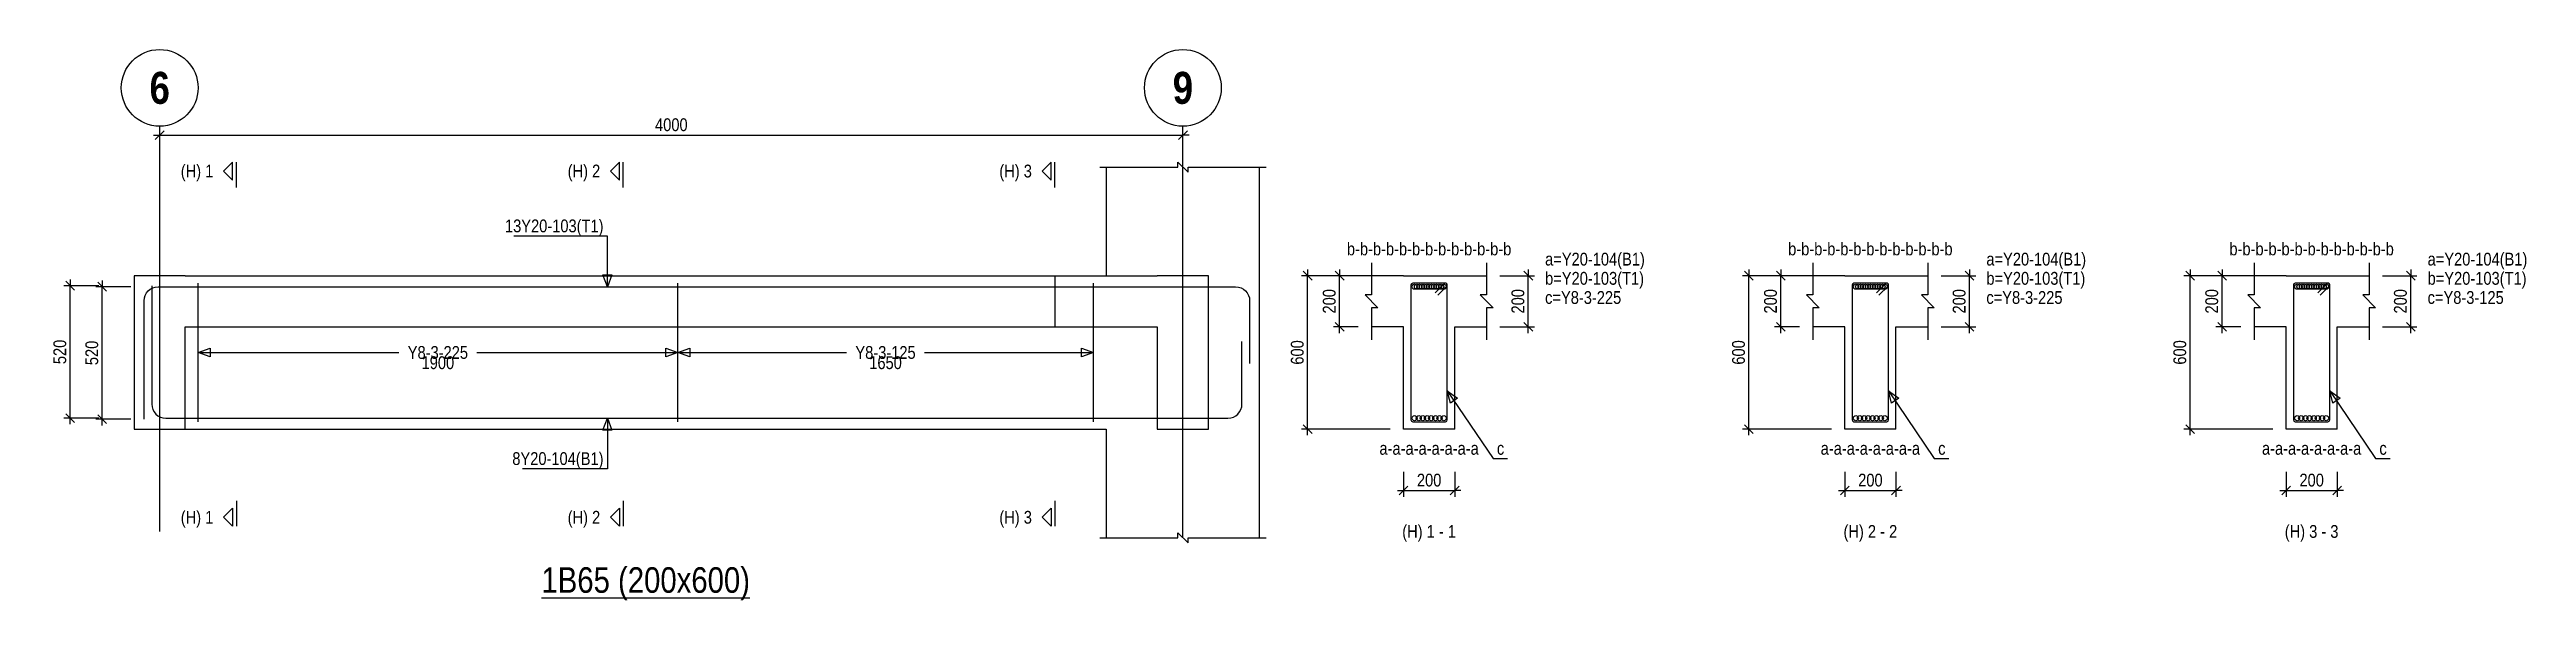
# Model space of a CAD drawing. Extents: x 0 to 206258, y -403073 to 0.
# Drawn here: x 47867 to 67233, y -365154 to -360844 of the extents above; entities that cross this region are included whole.
import ezdxf
from ezdxf.enums import TextEntityAlignment as Align
from ezdxf.lldxf.tags import DXFTag

# ---------------------------------------------------------------- set-up
doc = ezdxf.new("R2010")
doc.units = 0
doc.header["$LTSCALE"] = 1000
for name, color, linetype in [('Axis Circle(Dir 2)', 150, 'Continuous'), ('Axis Label(Dir 1)', 7, 'Continuous'), ('Axis Line(Dir 2)', 150, 'CENTER2'), ('Break Line', 5, 'Continuous'), ('Dimension Line', 5, 'Continuous'), ('Dimension Text', 5, 'Continuous'), ('Front Elevation Line', 40, 'Continuous'), ('Leader Line', 5, 'Continuous'), ('Link Line', 3, 'Continuous'), ('Rebar Label', 6, 'Continuous'), ('Rebar Line', 7, 'Continuous'), ('Section Label', 1, 'Continuous'), ('Section Line', 1, 'Continuous'), ('Top Rebar Label', 6, 'Continuous'), ('Top Rebar Line', 7, 'Continuous')]:
    doc.layers.add(name, color=color, linetype=linetype)
for name, color, linetype, true_color in [('Back Elevation Line', 191, 'HIDDEN2', 0xd4aaff), ('Beam Label(D)', 94, 'Continuous', 0x008100), ('Beam Line(D)', 112, 'Continuous', 0x00bd5e), ('Link Label', 94, 'Continuous', 0x008100)]:
    doc.layers.add(name, color=color, linetype=linetype, true_color=true_color)
doc.styles.add('Axis Label(Dir 1)', font='ARIALNB.TTF', dxfattribs={"height": 250})
doc.styles.add('Beam Label(D)', font='ARIALN.TTF', dxfattribs={"height": 200})
doc.styles.add('Dimension Text', font='ARIALN.TTF', dxfattribs={"height": 100})
doc.styles.add('Link Label', font='ARIALN.TTF', dxfattribs={"height": 100})
doc.styles.add('Rebar Label', font='ARIALN.TTF', dxfattribs={"height": 100})
doc.styles.add('Section Label', font='ARIALN.TTF', dxfattribs={"height": 100})
doc.styles.add('Top Rebar Label', font='ARIALN.TTF', dxfattribs={"height": 100})
tags = doc.linetypes.add('CENTER2', pattern=[1.125, 0.75, -0.125, 0.125, -0.125]).pattern_tags.tags
tags[10:11] = [DXFTag(74, 4), DXFTag(75, 0), DXFTag(340, '0'), DXFTag(46, 0.0), DXFTag(50, 0.0), DXFTag(44, 0.0), DXFTag(45, 0.0)]
tags[8:9] = [DXFTag(74, 4), DXFTag(75, 0), DXFTag(340, '0'), DXFTag(46, 0.0), DXFTag(50, 0.0), DXFTag(44, 0.0), DXFTag(45, 0.0)]
tags[6:7] = [DXFTag(74, 4), DXFTag(75, 0), DXFTag(340, '0'), DXFTag(46, 0.0), DXFTag(50, 0.0), DXFTag(44, 0.0), DXFTag(45, 0.0)]
tags[4:5] = [DXFTag(74, 4), DXFTag(75, 0), DXFTag(340, '0'), DXFTag(46, 0.0), DXFTag(50, 0.0), DXFTag(44, 0.0), DXFTag(45, 0.0)]
tags = doc.linetypes.add('HIDDEN2', pattern=[0.1875, 0.125, -0.0625]).pattern_tags.tags
tags[6:7] = [DXFTag(74, 4), DXFTag(75, 0), DXFTag(340, '0'), DXFTag(46, 0.0), DXFTag(50, 0.0), DXFTag(44, 0.0), DXFTag(45, 0.0)]
tags[4:5] = [DXFTag(74, 4), DXFTag(75, 0), DXFTag(340, '0'), DXFTag(46, 0.0), DXFTag(50, 0.0), DXFTag(44, 0.0), DXFTag(45, 0.0)]
doc.dimstyles.new('BEAM', dxfattribs={"dimtxt": 100, "dimasz": 30, "dimexe": 48.3, "dimexo": 103.5, "dimgap": 30, "dimtad": 1, "dimtoh": 1, "dimdec": 1, "dimlfac": 0.5, "dimdsep": 46, "dimtxsty": 'Dimension Text', "dimblk": 'PCDIM_TICK', "dimcen": 0.09, "dimclrd": 5, "dimclre": 5, "dimclrt": 5, "dimadec": 1, "dimazin": 0, "dimtp": 1, "dimtm": 1, "dimtfac": 1, "dimtdec": 4, "dimtofl": 0, "dimtmove": 0, "dimatfit": 3, "dimfxl": 1, "dimtolj": 1, "dimtzin": 0, "dimarcsym": 0})

msp = doc.modelspace()

# ---------------------------------------------------------------- texts
at = {"layer": 'Axis Label(Dir 1)', "transparency": 33554687, "style": 'Axis Label(Dir 1)'}
for s, p in [('6', (48728.675, -361144.284)), ('9', (56728.675, -361144.284))]:
    msp.add_text(s, height=250, dxfattribs=at).set_placement(p, align=Align.MIDDLE_CENTER)
at = {"layer": 'Beam Label(D)', "transparency": 33554687, "style": 'Beam Label(D)'}
msp.add_text('%%U1B65 (200x600)', height=200, dxfattribs=at).set_placement((52528.675, -364894.284), align=Align.TOP_CENTER)
at = {"layer": 'Dimension Text', "transparency": 33554687, "style": 'Dimension Text'}
for s, p in [('1900', (50903.676, -363244.284)), ('1650', (54403.676, -363244.284))]:
    msp.add_text(s, height=100, dxfattribs=at).set_placement(p, align=Align.TOP_CENTER)
at = {"layer": 'Link Label', "transparency": 33554687, "style": 'Link Label'}
for s, p in [(' c=Y8-3-225', (59528.676, -362834.284)), (' c=Y8-3-225', (62978.676, -362834.284)), (' c=Y8-3-125', (66428.676, -362834.284)), ('c', (59183.676, -364014.284)), ('c', (62633.676, -364014.284)), ('c', (66083.676, -364014.284))]:
    msp.add_text(s, height=100, dxfattribs=at).set_placement(p)
for s, p in [('Y8-3-225', (50903.676, -363214.284)), ('Y8-3-125', (54403.676, -363214.284))]:
    msp.add_text(s, height=100, dxfattribs=at).set_placement(p, align=Align.MIDDLE_CENTER)
at = {"layer": 'Rebar Label', "transparency": 33554687, "style": 'Rebar Label'}
for s, p in [('b-b-b-b-b-b-b-b-b-b-b-b-b', (58653.676, -362484.284)), ('b-b-b-b-b-b-b-b-b-b-b-b-b', (62103.676, -362484.284)), ('b-b-b-b-b-b-b-b-b-b-b-b-b', (65553.676, -362484.284)), ('a-a-a-a-a-a-a-a', (58653.676, -364044.284)), ('a-a-a-a-a-a-a-a', (62103.676, -364044.284)), ('a-a-a-a-a-a-a-a', (65553.676, -364044.284))]:
    msp.add_text(s, height=100, dxfattribs=at).set_placement(p, align=Align.BOTTOM_CENTER)
for p in [(59528.676, -362534.284), (62978.676, -362534.284), (66428.676, -362534.284)]:
    msp.add_text(' a=Y20-104(B1)', height=100, dxfattribs=at).set_placement(p)
msp.add_text(' 8Y20-104(B1)', height=100, dxfattribs=at).set_placement((52198.675, -364094.284), align=Align.RIGHT)
at = {"layer": 'Section Label', "transparency": 33554687, "style": 'Section Label'}
for s, p in [('(H) 1', (49147.965, -361794.994)), ('(H) 2', (52172.965, -361794.994)), ('(H) 3', (55547.965, -361794.994)), ('(H) 1', (49147.965, -364503.573)), ('(H) 2', (52172.965, -364503.573)), ('(H) 3', (55547.965, -364503.573))]:
    msp.add_text(s, height=100, dxfattribs=at).set_placement(p, align=Align.MIDDLE_RIGHT)
for s, p in [('(H) 1 - 1', (58653.676, -364694.284)), ('(H) 2 - 2', (62103.676, -364694.284)), ('(H) 3 - 3', (65553.676, -364694.284))]:
    msp.add_text(s, height=100, dxfattribs=at).set_placement(p, align=Align.BOTTOM_CENTER)
at = {"layer": 'Top Rebar Label', "transparency": 33554687, "style": 'Top Rebar Label'}
msp.add_text(' 13Y20-103(T1)', height=100, dxfattribs=at).set_placement((52198.675, -362274.284), align=Align.RIGHT)
for p in [(59528.676, -362684.284), (62978.676, -362684.284), (66428.676, -362684.284)]:
    msp.add_text(' b=Y20-103(T1)', height=100, dxfattribs=at).set_placement(p)

# ---------------------------------------------------------------- blocks, each defined once
blk = doc.blocks.new('PCDIM_TICK')
at = {"layer": 'Dimension Line', "color": 0, "transparency": 33554687}
for p, q in [((1.15, 1.15), (-1.15, -1.15)), ((1.61, 0), (0, 0))]:
    blk.add_line(p, q, dxfattribs=at)
blk = doc.blocks.new('*U4292')
at = {"layer": 'Dimension Line', "color": 5, "true_color": 0x0000ff, "transparency": 16777216}
for p, q in [((48503, -362700), (48230, -362700)), ((48279, -363736), (48279, -362700)), ((48503, -363736), (48230, -363736))]:
    blk.add_line(p, q, dxfattribs=at)
at = {"layer": 'Dimension Line', "color": 5, "true_color": 0x0000ff, "transparency": 16777216, "xscale": 30, "yscale": 30}
for p, rotation in [((48279, -362700), 89.99999999999447), ((48279, -363736), 269.9999999999834)]:
    blk.add_blockref('PCDIM_TICK', p, dxfattribs=dict(at, rotation=rotation))
at = {"layer": 'Dimension Line', "color": 5, "true_color": 0x0000ff, "transparency": 16777216, "insert": (48249, -363218), "char_height": 100, "width": 181.5, "attachment_point": 8, "rotation": 90, "style": 'Dimension Text'}
blk.add_mtext('520', dxfattribs=at)
blk = doc.blocks.new('*U4293')
at = {"layer": 'Dimension Line', "color": 5, "true_color": 0x0000ff, "transparency": 16777216}
for p, q in [((48253, -362692), (47980, -362692)), ((48029, -363728), (48029, -362692)), ((48253, -363728), (47980, -363728))]:
    blk.add_line(p, q, dxfattribs=at)
at = {"layer": 'Dimension Line', "color": 5, "true_color": 0x0000ff, "transparency": 16777216, "xscale": 30, "yscale": 30}
for p, rotation in [((48029, -362692), 89.99999999999447), ((48029, -363728), 269.9999999999834)]:
    blk.add_blockref('PCDIM_TICK', p, dxfattribs=dict(at, rotation=rotation))
at = {"layer": 'Dimension Line', "color": 5, "true_color": 0x0000ff, "transparency": 16777216, "insert": (47999, -363210), "char_height": 100, "width": 181.5, "attachment_point": 8, "rotation": 90, "style": 'Dimension Text'}
blk.add_mtext('520', dxfattribs=at)
blk = doc.blocks.new('*U4294')
at = {"layer": 'Dimension Line', "color": 5, "true_color": 0x0000ff, "transparency": 16777216}
for p, q in [((48729, -361661), (48729, -361466)), ((48729, -361514), (56729, -361514)), ((56729, -361661), (56729, -361466))]:
    blk.add_line(p, q, dxfattribs=at)
at = {"layer": 'Dimension Line', "color": 5, "true_color": 0x0000ff, "transparency": 16777216, "xscale": 30, "yscale": 30, "rotation": 180.0000000000004}
blk.add_blockref('PCDIM_TICK', (48729, -361514), dxfattribs=at)
at = {"layer": 'Dimension Line', "color": 5, "true_color": 0x0000ff, "transparency": 16777216, "xscale": 30, "yscale": 30}
blk.add_blockref('PCDIM_TICK', (56729, -361514), dxfattribs=at)
at = {"layer": 'Dimension Line', "color": 5, "true_color": 0x0000ff, "transparency": 16777216, "insert": (52729, -361484), "char_height": 100, "width": 249.2, "attachment_point": 8, "style": 'Dimension Text'}
blk.add_mtext('4000', dxfattribs=at)
blk = doc.blocks.new('*U4295')
at = {"layer": 'Dimension Line', "color": 5, "true_color": 0x0000ff, "transparency": 16777216}
for p, q in [((59207, -362614), (59477, -362614)), ((59429, -363014), (59429, -362614)), ((59207, -363014), (59477, -363014))]:
    blk.add_line(p, q, dxfattribs=at)
at = {"layer": 'Dimension Line', "color": 5, "true_color": 0x0000ff, "transparency": 16777216, "xscale": 30, "yscale": 30}
for p, rotation in [((59429, -362614), 89.99999999999447), ((59429, -363014), 269.9999999999834)]:
    blk.add_blockref('PCDIM_TICK', p, dxfattribs=dict(at, rotation=rotation))
at = {"layer": 'Dimension Line', "color": 5, "true_color": 0x0000ff, "transparency": 16777216, "insert": (59399, -362814), "char_height": 100, "width": 182.77, "attachment_point": 8, "rotation": 90, "style": 'Dimension Text'}
blk.add_mtext('200', dxfattribs=at)
blk = doc.blocks.new('*U4296')
at = {"layer": 'Dimension Line', "color": 5, "true_color": 0x0000ff, "transparency": 16777216}
for p, q in [((58100, -362614), (57905, -362614)), ((57954, -363014), (57954, -362614)), ((58100, -363014), (57905, -363014))]:
    blk.add_line(p, q, dxfattribs=at)
at = {"layer": 'Dimension Line', "color": 5, "true_color": 0x0000ff, "transparency": 16777216, "xscale": 30, "yscale": 30}
for p, rotation in [((57954, -362614), 89.99999999999447), ((57954, -363014), 269.9999999999834)]:
    blk.add_blockref('PCDIM_TICK', p, dxfattribs=dict(at, rotation=rotation))
at = {"layer": 'Dimension Line', "color": 5, "true_color": 0x0000ff, "transparency": 16777216, "insert": (57924, -362814), "char_height": 100, "width": 182.77, "attachment_point": 8, "rotation": 90, "style": 'Dimension Text'}
blk.add_mtext('200', dxfattribs=at)
blk = doc.blocks.new('*U4297')
at = {"layer": 'Dimension Line', "color": 5, "true_color": 0x0000ff, "transparency": 16777216}
for p, q in [((58350, -362614), (57655, -362614)), ((57704, -363814), (57704, -362614)), ((58350, -363814), (57655, -363814))]:
    blk.add_line(p, q, dxfattribs=at)
at = {"layer": 'Dimension Line', "color": 5, "true_color": 0x0000ff, "transparency": 16777216, "xscale": 30, "yscale": 30}
for p, rotation in [((57704, -362614), 89.99999999999447), ((57704, -363814), 269.9999999999834)]:
    blk.add_blockref('PCDIM_TICK', p, dxfattribs=dict(at, rotation=rotation))
at = {"layer": 'Dimension Line', "color": 5, "true_color": 0x0000ff, "transparency": 16777216, "insert": (57674, -363214), "char_height": 100, "width": 181.97, "attachment_point": 8, "rotation": 90, "style": 'Dimension Text'}
blk.add_mtext('600', dxfattribs=at)
blk = doc.blocks.new('*U4298')
at = {"layer": 'Dimension Line', "color": 5, "true_color": 0x0000ff, "transparency": 16777216}
for p, q in [((58454, -364148), (58454, -364343)), ((58854, -364148), (58854, -364343)), ((58454, -364294), (58854, -364294))]:
    blk.add_line(p, q, dxfattribs=at)
at = {"layer": 'Dimension Line', "color": 5, "true_color": 0x0000ff, "transparency": 16777216, "xscale": 30, "yscale": 30, "rotation": 180.0000000000004}
blk.add_blockref('PCDIM_TICK', (58454, -364294), dxfattribs=at)
at = {"layer": 'Dimension Line', "color": 5, "true_color": 0x0000ff, "transparency": 16777216, "xscale": 30, "yscale": 30}
blk.add_blockref('PCDIM_TICK', (58854, -364294), dxfattribs=at)
at = {"layer": 'Dimension Line', "color": 5, "true_color": 0x0000ff, "transparency": 16777216, "insert": (58654, -364264), "char_height": 100, "width": 182.77, "attachment_point": 8, "style": 'Dimension Text'}
blk.add_mtext('200', dxfattribs=at)
blk = doc.blocks.new('*U4299')
at = {"layer": 'Dimension Line', "color": 5, "true_color": 0x0000ff, "transparency": 16777216}
for p, q in [((62657, -362614), (62927, -362614)), ((62879, -363014), (62879, -362614)), ((62657, -363014), (62927, -363014))]:
    blk.add_line(p, q, dxfattribs=at)
at = {"layer": 'Dimension Line', "color": 5, "true_color": 0x0000ff, "transparency": 16777216, "xscale": 30, "yscale": 30}
for p, rotation in [((62879, -362614), 89.99999999999447), ((62879, -363014), 269.9999999999834)]:
    blk.add_blockref('PCDIM_TICK', p, dxfattribs=dict(at, rotation=rotation))
at = {"layer": 'Dimension Line', "color": 5, "true_color": 0x0000ff, "transparency": 16777216, "insert": (62849, -362814), "char_height": 100, "width": 182.77, "attachment_point": 8, "rotation": 90, "style": 'Dimension Text'}
blk.add_mtext('200', dxfattribs=at)
blk = doc.blocks.new('*U4300')
at = {"layer": 'Dimension Line', "color": 5, "true_color": 0x0000ff, "transparency": 16777216}
for p, q in [((61550, -362614), (61355, -362614)), ((61404, -363014), (61404, -362614)), ((61550, -363014), (61355, -363014))]:
    blk.add_line(p, q, dxfattribs=at)
at = {"layer": 'Dimension Line', "color": 5, "true_color": 0x0000ff, "transparency": 16777216, "xscale": 30, "yscale": 30}
for p, rotation in [((61404, -362614), 89.99999999999447), ((61404, -363014), 269.9999999999834)]:
    blk.add_blockref('PCDIM_TICK', p, dxfattribs=dict(at, rotation=rotation))
at = {"layer": 'Dimension Line', "color": 5, "true_color": 0x0000ff, "transparency": 16777216, "insert": (61374, -362814), "char_height": 100, "width": 182.77, "attachment_point": 8, "rotation": 90, "style": 'Dimension Text'}
blk.add_mtext('200', dxfattribs=at)
blk = doc.blocks.new('*U4301')
at = {"layer": 'Dimension Line', "color": 5, "true_color": 0x0000ff, "transparency": 16777216}
for p, q in [((61800, -362614), (61105, -362614)), ((61154, -363814), (61154, -362614)), ((61800, -363814), (61105, -363814))]:
    blk.add_line(p, q, dxfattribs=at)
at = {"layer": 'Dimension Line', "color": 5, "true_color": 0x0000ff, "transparency": 16777216, "xscale": 30, "yscale": 30}
for p, rotation in [((61154, -362614), 89.99999999999447), ((61154, -363814), 269.9999999999834)]:
    blk.add_blockref('PCDIM_TICK', p, dxfattribs=dict(at, rotation=rotation))
at = {"layer": 'Dimension Line', "color": 5, "true_color": 0x0000ff, "transparency": 16777216, "insert": (61124, -363214), "char_height": 100, "width": 181.97, "attachment_point": 8, "rotation": 90, "style": 'Dimension Text'}
blk.add_mtext('600', dxfattribs=at)
blk = doc.blocks.new('*U4302')
at = {"layer": 'Dimension Line', "color": 5, "true_color": 0x0000ff, "transparency": 16777216}
for p, q in [((61904, -364148), (61904, -364343)), ((62304, -364148), (62304, -364343)), ((61904, -364294), (62304, -364294))]:
    blk.add_line(p, q, dxfattribs=at)
at = {"layer": 'Dimension Line', "color": 5, "true_color": 0x0000ff, "transparency": 16777216, "xscale": 30, "yscale": 30, "rotation": 180.0000000000004}
blk.add_blockref('PCDIM_TICK', (61904, -364294), dxfattribs=at)
at = {"layer": 'Dimension Line', "color": 5, "true_color": 0x0000ff, "transparency": 16777216, "xscale": 30, "yscale": 30}
blk.add_blockref('PCDIM_TICK', (62304, -364294), dxfattribs=at)
at = {"layer": 'Dimension Line', "color": 5, "true_color": 0x0000ff, "transparency": 16777216, "insert": (62104, -364264), "char_height": 100, "width": 182.77, "attachment_point": 8, "style": 'Dimension Text'}
blk.add_mtext('200', dxfattribs=at)
blk = doc.blocks.new('*U4303')
at = {"layer": 'Dimension Line', "color": 5, "true_color": 0x0000ff, "transparency": 16777216}
for p, q in [((66107, -362614), (66377, -362614)), ((66329, -363014), (66329, -362614)), ((66107, -363014), (66377, -363014))]:
    blk.add_line(p, q, dxfattribs=at)
at = {"layer": 'Dimension Line', "color": 5, "true_color": 0x0000ff, "transparency": 16777216, "xscale": 30, "yscale": 30}
for p, rotation in [((66329, -362614), 89.99999999999447), ((66329, -363014), 269.9999999999834)]:
    blk.add_blockref('PCDIM_TICK', p, dxfattribs=dict(at, rotation=rotation))
at = {"layer": 'Dimension Line', "color": 5, "true_color": 0x0000ff, "transparency": 16777216, "insert": (66299, -362814), "char_height": 100, "width": 182.77, "attachment_point": 8, "rotation": 90, "style": 'Dimension Text'}
blk.add_mtext('200', dxfattribs=at)
blk = doc.blocks.new('*U4304')
at = {"layer": 'Dimension Line', "color": 5, "true_color": 0x0000ff, "transparency": 16777216}
for p, q in [((65000, -362614), (64805, -362614)), ((64854, -363014), (64854, -362614)), ((65000, -363014), (64805, -363014))]:
    blk.add_line(p, q, dxfattribs=at)
at = {"layer": 'Dimension Line', "color": 5, "true_color": 0x0000ff, "transparency": 16777216, "xscale": 30, "yscale": 30}
for p, rotation in [((64854, -362614), 89.99999999999447), ((64854, -363014), 269.9999999999834)]:
    blk.add_blockref('PCDIM_TICK', p, dxfattribs=dict(at, rotation=rotation))
at = {"layer": 'Dimension Line', "color": 5, "true_color": 0x0000ff, "transparency": 16777216, "insert": (64824, -362814), "char_height": 100, "width": 182.77, "attachment_point": 8, "rotation": 90, "style": 'Dimension Text'}
blk.add_mtext('200', dxfattribs=at)
blk = doc.blocks.new('*U4305')
at = {"layer": 'Dimension Line', "color": 5, "true_color": 0x0000ff, "transparency": 16777216}
for p, q in [((65250, -362614), (64555, -362614)), ((64604, -363814), (64604, -362614)), ((65250, -363814), (64555, -363814))]:
    blk.add_line(p, q, dxfattribs=at)
at = {"layer": 'Dimension Line', "color": 5, "true_color": 0x0000ff, "transparency": 16777216, "xscale": 30, "yscale": 30}
for p, rotation in [((64604, -362614), 89.99999999999447), ((64604, -363814), 269.9999999999834)]:
    blk.add_blockref('PCDIM_TICK', p, dxfattribs=dict(at, rotation=rotation))
at = {"layer": 'Dimension Line', "color": 5, "true_color": 0x0000ff, "transparency": 16777216, "insert": (64574, -363214), "char_height": 100, "width": 181.97, "attachment_point": 8, "rotation": 90, "style": 'Dimension Text'}
blk.add_mtext('600', dxfattribs=at)
blk = doc.blocks.new('*U4306')
at = {"layer": 'Dimension Line', "color": 5, "true_color": 0x0000ff, "transparency": 16777216}
for p, q in [((65354, -364148), (65354, -364343)), ((65754, -364148), (65754, -364343)), ((65354, -364294), (65754, -364294))]:
    blk.add_line(p, q, dxfattribs=at)
at = {"layer": 'Dimension Line', "color": 5, "true_color": 0x0000ff, "transparency": 16777216, "xscale": 30, "yscale": 30, "rotation": 180.0000000000004}
blk.add_blockref('PCDIM_TICK', (65354, -364294), dxfattribs=at)
at = {"layer": 'Dimension Line', "color": 5, "true_color": 0x0000ff, "transparency": 16777216, "xscale": 30, "yscale": 30}
blk.add_blockref('PCDIM_TICK', (65754, -364294), dxfattribs=at)
at = {"layer": 'Dimension Line', "color": 5, "true_color": 0x0000ff, "transparency": 16777216, "insert": (65554, -364264), "char_height": 100, "width": 182.77, "attachment_point": 8, "style": 'Dimension Text'}
blk.add_mtext('200', dxfattribs=at)

# ---------------------------------------------------------------- dimensions: what is measured, and where the dimension line sits
at = {"layer": 'Dimension Line', "transparency": 33554687}
for base, p1, p2, text, picture, middle in [((52728.675, -361514.284), (48728.675, -361764.284), (56728.675, -361764.284), '4000', '*U4294', (52728.675, -361514.284)), ((58653.676, -364294.284), (58453.676, -364044.284), (58853.676, -364044.284), '200', '*U4298', (58653.676, -364294.284)), ((62103.676, -364294.284), (61903.676, -364044.284), (62303.676, -364044.284), '200', '*U4302', (62103.676, -364294.284)), ((65553.676, -364294.284), (65353.676, -364044.284), (65753.676, -364044.284), '200', '*U4306', (65553.676, -364294.284))]:
    dim = msp.add_linear_dim(base=base, p1=p1, p2=p2, text=text, dimstyle='BEAM', override={"dimscale": 1, "dimtxt": 100, "dimasz": 30, "dimexe": 48.3, "dimexo": 103.5, "dimgap": 30, "dimtad": 1, "dimtih": 0, "dimdec": 1, "dimlfac": 0.5, "dimzin": 8, "dimlunit": 2, "dimpost": '', "dimtxsty": 'Dimension Text', "dimblk": 'PCDIM_TICK', "dimse1": 0, "dimse2": 0, "dimsd2": 0, "dimclrd": 5, "dimclre": 5, "dimclrt": 5, "dimaunit": 0, "dimadec": 1, "dimazin": 0, "dimtol": 0, "dimtp": 1, "dimtm": 1, "dimtmove": 0}, dxfattribs=at)
    dim.commit()
    dim.dimension.update_dxf_attribs({"geometry": picture, "text_midpoint": middle})
for base, p1, p2, text, picture, middle in [((48028.675, -363210.284), (48356.675, -363728.284), (48356.675, -362692.284), '520', '*U4293', (48028.675, -363210.284)), ((48278.675, -363218.284), (48606.675, -363736.284), (48606.675, -362700.284), '520', '*U4292', (48278.675, -363218.284)), ((57703.676, -363214.284), (58453.676, -363814.284), (58453.676, -362614.284), '600', '*U4297', (57703.676, -363214.284)), ((57953.676, -362814.284), (58203.676, -363014.284), (58203.676, -362614.284), '200', '*U4296', (57953.676, -362814.284)), ((59428.676, -362814.284), (59103.676, -363014.284), (59103.676, -362614.284), '200', '*U4295', (59428.676, -362814.284)), ((61153.676, -363214.284), (61903.676, -363814.284), (61903.676, -362614.284), '600', '*U4301', (61153.676, -363214.284)), ((61403.676, -362814.284), (61653.676, -363014.284), (61653.676, -362614.284), '200', '*U4300', (61403.676, -362814.284)), ((62878.676, -362814.284), (62553.676, -363014.284), (62553.676, -362614.284), '200', '*U4299', (62878.676, -362814.284)), ((64603.676, -363214.284), (65353.676, -363814.284), (65353.676, -362614.284), '600', '*U4305', (64603.676, -363214.284)), ((64853.676, -362814.284), (65103.676, -363014.284), (65103.676, -362614.284), '200', '*U4304', (64853.676, -362814.284)), ((66328.676, -362814.284), (66003.676, -363014.284), (66003.676, -362614.284), '200', '*U4303', (66328.676, -362814.284))]:
    dim = msp.add_linear_dim(base=base, p1=p1, p2=p2, angle=90, text=text, dimstyle='BEAM', override={"dimscale": 1, "dimtxt": 100, "dimasz": 30, "dimexe": 48.3, "dimexo": 103.5, "dimgap": 30, "dimtad": 1, "dimtih": 0, "dimdec": 1, "dimlfac": 0.5, "dimzin": 8, "dimlunit": 2, "dimpost": '', "dimtxsty": 'Dimension Text', "dimblk": 'PCDIM_TICK', "dimse1": 0, "dimse2": 0, "dimsd2": 0, "dimclrd": 5, "dimclre": 5, "dimclrt": 5, "dimaunit": 0, "dimadec": 1, "dimazin": 0, "dimtol": 0, "dimtp": 1, "dimtm": 1, "dimtmove": 0}, dxfattribs=at)
    dim.commit()
    dim.dimension.update_dxf_attribs({"geometry": picture, "text_midpoint": middle})

# ---------------------------------------------------------------- linework, layer by layer
at = {"layer": 'Axis Circle(Dir 2)', "transparency": 33554687}
for centre in [(48728.675, -361144.284), (56728.675, -361144.284)]:
    msp.add_circle(centre, 300, dxfattribs=at)
at = {"layer": 'Axis Line(Dir 2)', "transparency": 33554687}
for points in [[(48728.675, -364614.284), (48728.675, -361444.284)], [(56728.675, -364664.284), (56728.675, -361444.284)]]:
    msp.add_lwpolyline(points, dxfattribs=at)
at = {"layer": 'Back Elevation Line', "transparency": 33554687}
for points in [[(48928.675, -362614.284), (48528.675, -362614.284)], [(48528.675, -362614.284), (48528.675, -363814.284)], [(48928.675, -362614.284), (55728.675, -362614.284), (55728.675, -363014.284)], [(48928.675, -363814.284), (48928.675, -363014.284)], [(48928.675, -363014.284), (55728.675, -363014.284)], [(48528.675, -363814.284), (48928.675, -363814.284)]]:
    msp.add_lwpolyline(points, dxfattribs=at)
at = {"layer": 'Beam Line(D)', "transparency": 33554687}
for points in [[(56128.676, -361764.284), (56128.675, -362614.284)], [(57328.675, -362614.284), (57328.676, -361764.284)], [(48528.675, -362614.284), (48528.675, -363814.284)], [(48928.675, -362614.284), (48528.675, -362614.284)], [(48928.675, -362614.284), (56128.675, -362614.284)], [(57328.676, -364664.284), (57328.675, -362614.284)], [(58453.676, -362614.284), (58203.676, -362614.284)], [(58453.676, -362614.284), (58853.676, -362614.284)], [(58453.676, -362614.284), (58453.676, -362614.284)], [(58853.676, -362614.284), (58853.676, -362614.284)], [(58853.676, -362614.284), (59103.676, -362614.284)], [(61903.676, -362614.284), (61653.676, -362614.284)], [(61903.676, -362614.284), (62303.676, -362614.284)], [(61903.676, -362614.284), (61903.676, -362614.284)], [(62303.676, -362614.284), (62303.676, -362614.284)], [(62303.676, -362614.284), (62553.676, -362614.284)], [(65353.676, -362614.284), (65103.676, -362614.284)], [(65353.676, -362614.284), (65753.676, -362614.284)], [(65353.676, -362614.284), (65353.676, -362614.284)], [(65753.676, -362614.284), (65753.676, -362614.284)], [(65753.676, -362614.284), (66003.676, -362614.284)], [(58853.676, -363814.284), (58453.676, -363814.284), (58453.676, -363014.284), (58203.676, -363014.284)], [(58853.676, -363814.284), (58853.676, -363014.284), (59103.676, -363014.284)], [(62303.676, -363814.284), (61903.676, -363814.284), (61903.676, -363014.284), (61653.676, -363014.284)], [(62303.676, -363814.284), (62303.676, -363014.284), (62553.676, -363014.284)], [(65753.676, -363814.284), (65353.676, -363814.284), (65353.676, -363014.284), (65103.676, -363014.284)], [(65753.676, -363814.284), (65753.676, -363014.284), (66003.676, -363014.284)], [(48528.675, -363814.284), (48928.675, -363814.284)], [(48928.675, -363814.284), (56128.676, -363814.284)], [(56128.676, -363814.284), (56128.676, -364664.284)]]:
    msp.add_lwpolyline(points, dxfattribs=at)
at = {"layer": 'Break Line', "transparency": 33554687}
for points in [[(56078.676, -361764.284), (56688.676, -361764.284), (56688.676, -361724.284), (56768.676, -361804.284), (56768.676, -361764.284), (57378.676, -361764.284)], [(58203.676, -362514.284), (58203.676, -362764.284), (58153.676, -362764.284), (58253.676, -362864.284), (58203.676, -362864.284), (58203.676, -363114.284)], [(59103.676, -362514.284), (59103.676, -362764.284), (59053.676, -362764.284), (59153.676, -362864.284), (59103.676, -362864.284), (59103.676, -363114.284)], [(61653.676, -362514.284), (61653.676, -362764.284), (61603.676, -362764.284), (61703.676, -362864.284), (61653.676, -362864.284), (61653.676, -363114.284)], [(62553.676, -362514.284), (62553.676, -362764.284), (62503.676, -362764.284), (62603.676, -362864.284), (62553.676, -362864.284), (62553.676, -363114.284)], [(65103.676, -362514.284), (65103.676, -362764.284), (65053.676, -362764.284), (65153.676, -362864.284), (65103.676, -362864.284), (65103.676, -363114.284)], [(66003.676, -362514.284), (66003.676, -362764.284), (65953.676, -362764.284), (66053.676, -362864.284), (66003.676, -362864.284), (66003.676, -363114.284)], [(56078.676, -364664.284), (56688.676, -364664.284), (56688.676, -364624.284), (56768.676, -364704.284), (56768.676, -364664.284), (57378.676, -364664.284)]]:
    msp.add_lwpolyline(points, dxfattribs=at)
at = {"layer": 'Front Elevation Line', "transparency": 33554687}
for points in [[(48928.675, -362614.284), (48528.675, -362614.284)], [(48528.675, -362614.284), (48528.675, -363814.284)], [(48928.675, -362614.284), (56528.675, -362614.284)], [(56928.675, -362614.284), (56528.675, -362614.284)], [(56928.675, -363814.284), (56928.675, -362614.284)], [(48928.675, -363814.284), (48928.675, -363014.284)], [(48928.675, -363014.284), (56528.675, -363014.284)], [(56528.676, -363014.284), (56528.675, -363814.284)], [(48528.675, -363814.284), (48928.675, -363814.284)], [(56528.675, -363814.284), (56928.675, -363814.284)]]:
    msp.add_lwpolyline(points, dxfattribs=at)
at = {"layer": 'Leader Line', "transparency": 33554687}
for points in [[(52228.676, -362700.284), (52228.675, -362304.284), (51497.317, -362304.284)], [(52194.474, -362606.314), (52262.878, -362606.314), (52228.676, -362700.284), (52194.474, -362606.314)], [(49028.675, -363214.284), (49122.645, -363180.082), (49122.645, -363248.486), (49028.675, -363214.284), (50599.032, -363214.284)], [(51208.32, -363214.284), (52778.676, -363214.284), (52684.706, -363248.486), (52684.706, -363180.082), (52778.676, -363214.284)], [(52778.676, -363214.284), (52872.645, -363180.082), (52872.645, -363248.486), (52778.676, -363214.284), (54099.032, -363214.284)], [(54708.32, -363214.284), (56028.676, -363214.284), (55934.706, -363248.486), (55934.706, -363180.082), (56028.676, -363214.284)], [(58876.616, -363573.008), (58819.932, -363611.297), (58795.676, -363514.283), (58876.616, -363573.008)], [(58795.676, -363514.283), (59153.676, -364044.284), (59266.805, -364044.284)], [(62326.616, -363573.008), (62269.932, -363611.297), (62245.676, -363514.283), (62326.616, -363573.008)], [(62245.676, -363514.283), (62603.676, -364044.284), (62716.805, -364044.284)], [(65776.616, -363573.008), (65719.932, -363611.297), (65695.676, -363514.283), (65776.616, -363573.008)], [(65695.676, -363514.283), (66053.676, -364044.284), (66166.805, -364044.284)], [(52228.676, -363728.284), (52228.675, -364124.284), (51566.002, -364124.284)], [(52262.878, -363822.253), (52194.474, -363822.253), (52228.676, -363728.284), (52262.878, -363822.253)]]:
    msp.add_lwpolyline(points, dxfattribs=at)
at = {"layer": 'Link Line', "transparency": 33554687}
for p, q in [((49028.675, -363756.284), (49028.675, -362672.284)), ((52778.676, -363756.284), (52778.676, -362672.284)), ((56028.676, -363756.284), (56028.676, -362672.284))]:
    msp.add_line(p, q, dxfattribs=at)
for points in [[(58720.865, -362766.894), (58791.575, -362696.183, 0.668178638), (58781.676, -362672.284), (58525.676, -362672.284, 0.414213562), (58511.676, -362686.284), (58511.676, -363742.284, 0.414213562), (58525.676, -363756.284), (58781.676, -363756.284, 0.414213562), (58795.676, -363742.284), (58795.676, -362686.284, 0.668178638), (58771.776, -362676.384), (58701.066, -362747.095)], [(62170.865, -362766.894), (62241.575, -362696.183, 0.668178638), (62231.676, -362672.284), (61975.676, -362672.284, 0.414213562), (61961.676, -362686.284), (61961.676, -363742.284, 0.414213562), (61975.676, -363756.284), (62231.676, -363756.284, 0.414213562), (62245.676, -363742.284), (62245.676, -362686.284, 0.668178638), (62221.776, -362676.384), (62151.066, -362747.095)], [(65620.865, -362766.894), (65691.575, -362696.183, 0.668178638), (65681.676, -362672.284), (65425.676, -362672.284, 0.414213562), (65411.676, -362686.284), (65411.676, -363742.284, 0.414213562), (65425.676, -363756.284), (65681.676, -363756.284, 0.414213562), (65695.676, -363742.284), (65695.676, -362686.284, 0.668178638), (65671.776, -362676.384), (65601.066, -362747.095)]]:
    msp.add_lwpolyline(points, format="xyb", dxfattribs=at)
at = {"layer": 'Rebar Line', "transparency": 33554687}
msp.add_lwpolyline([(48666.675, -362692.284), (48666.675, -363618.328, 0.414213562), (48776.631, -363728.284), (57080.72, -363728.284, 0.414213562), (57190.676, -363618.328), (57190.676, -363128.284)], format="xyb", dxfattribs=at)
for centre in [(58539.676, -362700.284), (58558.676, -362700.284), (58577.676, -362700.284), (58596.676, -362700.284), (58615.676, -362700.284), (58634.676, -362700.284), (58653.676, -362700.284), (58672.676, -362700.284), (58691.676, -362700.284), (58710.676, -362700.284), (58729.676, -362700.284), (58748.676, -362700.284), (58767.676, -362700.284), (61989.676, -362700.284), (62008.676, -362700.284), (62027.676, -362700.284), (62046.676, -362700.284), (62065.676, -362700.284), (62084.676, -362700.284), (62103.676, -362700.284), (62122.676, -362700.284), (62141.676, -362700.284), (62160.676, -362700.284), (62179.676, -362700.284), (62198.676, -362700.284), (62217.676, -362700.284), (65439.676, -362700.284), (65458.676, -362700.284), (65477.676, -362700.284), (65496.676, -362700.284), (65515.676, -362700.284), (65534.676, -362700.284), (65553.676, -362700.284), (65572.676, -362700.284), (65591.676, -362700.284), (65610.676, -362700.284), (65629.676, -362700.284), (65648.676, -362700.284), (65667.676, -362700.284), (58539.676, -363728.284), (58572.247, -363728.284), (58604.819, -363728.284), (58637.39, -363728.284), (58669.962, -363728.284), (58702.533, -363728.284), (58735.104, -363728.284), (58767.676, -363728.284), (61989.676, -363728.284), (62022.247, -363728.284), (62054.819, -363728.284), (62087.39, -363728.284), (62119.962, -363728.284), (62152.533, -363728.284), (62185.104, -363728.284), (62217.676, -363728.284), (65439.676, -363728.284), (65472.247, -363728.284), (65504.819, -363728.284), (65537.39, -363728.284), (65569.962, -363728.284), (65602.533, -363728.284), (65635.104, -363728.284), (65667.676, -363728.284)]:
    msp.add_circle(centre, 20, dxfattribs=at)
at = {"layer": 'Section Line', "transparency": 33554687}
for points in [[(49298.675, -361724.284), (49227.965, -361794.994), (49298.675, -361865.705), (49298.675, -361724.284)], [(49328.675, -361924.284), (49328.675, -361724.284)], [(52323.675, -361724.284), (52252.965, -361794.994), (52323.675, -361865.705), (52323.675, -361724.284)], [(52353.675, -361924.284), (52353.675, -361724.284)], [(55698.675, -361724.284), (55627.965, -361794.994), (55698.675, -361865.705), (55698.675, -361724.284)], [(55728.675, -361924.284), (55728.675, -361724.284)], [(49298.675, -364574.284), (49298.675, -364574.284), (49227.965, -364503.573), (49298.675, -364432.862), (49298.675, -364574.284)], [(49328.675, -364374.284), (49328.675, -364574.284)], [(52323.675, -364574.284), (52323.675, -364574.284), (52252.965, -364503.573), (52323.675, -364432.862), (52323.675, -364574.284)], [(52353.675, -364374.284), (52353.675, -364574.284)], [(55698.675, -364574.284), (55698.675, -364574.284), (55627.965, -364503.573), (55698.675, -364432.862), (55698.675, -364574.284)], [(55728.675, -364374.284), (55728.675, -364574.284)]]:
    msp.add_lwpolyline(points, dxfattribs=at)
at = {"layer": 'Top Rebar Line', "transparency": 33554687}
msp.add_lwpolyline([(48606.675, -363736.284), (48606.675, -362810.239, -0.414213562), (48716.631, -362700.284), (57140.72, -362700.284, -0.414213562), (57250.676, -362810.239), (57250.676, -363300.284)], format="xyb", dxfattribs=at)

msp.set_redraw_order([(e.dxf.handle, doc.entitydb.next_handle()) for e in msp.query("TEXT MTEXT ATTDEF DIMENSION ARC_DIMENSION")])  # texts and dimensions are drawn at this point

doc.saveas('drawing.dxf')
